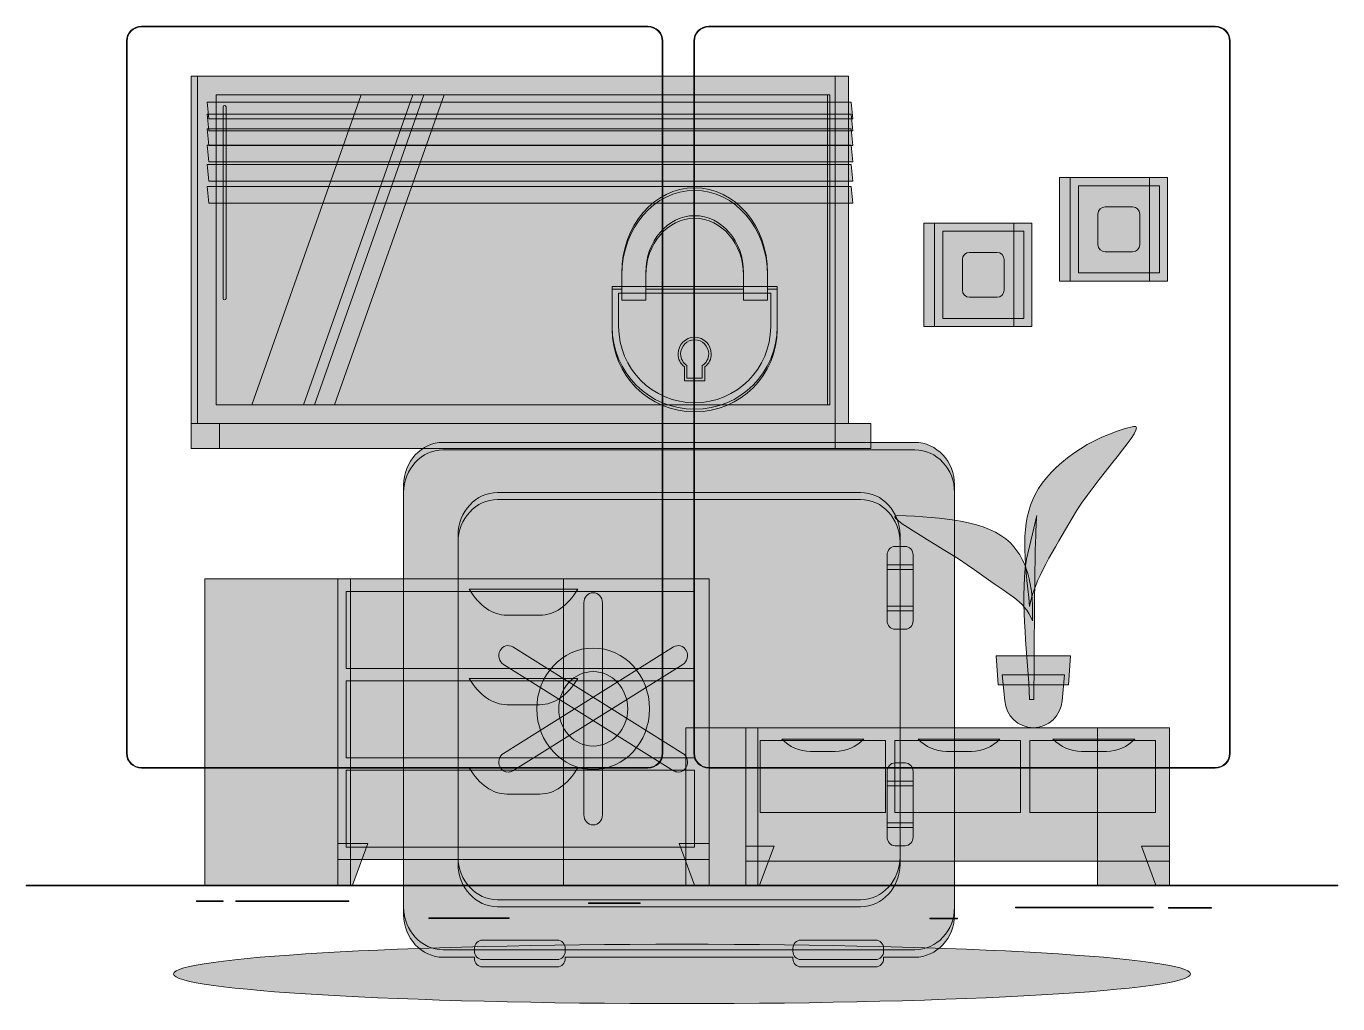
# Model space of a CAD drawing. Extents: x 150 to 650, y -578 to -205.
import ezdxf

# ---------------------------------------------------------------- set-up
doc = ezdxf.new("R2010")
doc.units = 0
doc.header["$MEASUREMENT"] = 0
for name, color, linetype, lineweight in [('Background complete', 7, 'Continuous', 0), ('Shadow', 7, 'Continuous', 0), ('Vault', 7, 'Continuous', 0)]:
    doc.layers.add(name, color=color, linetype=linetype, lineweight=lineweight)

# ---------------------------------------------------------------- blocks, each defined once
blk = doc.blocks.new('Block_2')
at = {"layer": 'Background complete', "true_color": 0xf0f0f0, "transparency": 33554687}
h = blk.add_hatch(color=7, dxfattribs=at)
h.dxf.hatch_style = 2
edge = h.paths.add_edge_path()
edge.add_spline(control_points=[(193.91, -205.2), (190.91, -205.2), (188.46, -207.65), (188.46, -210.66), (188.46, -210.66), (188.46, -482.09), (188.46, -482.09), (188.46, -485.1), (190.91, -487.55), (193.91, -487.55), (193.91, -487.55), (387.01, -487.55), (387.01, -487.55), (390.02, -487.55), (392.47, -485.1), (392.47, -482.09), (392.47, -482.09), (392.47, -210.66), (392.47, -210.66), (392.47, -207.65), (390.02, -205.2), (387.01, -205.2), (387.01, -205.2), (193.91, -205.2), (193.91, -205.2)], knot_values=[0, 0, 0, 0, 1, 1, 1, 2, 2, 2, 3, 3, 3, 4, 4, 4, 5, 5, 5, 6, 6, 6, 7, 7, 7, 8, 8, 8, 8], degree=3, periodic=0)
edge = h.paths.add_edge_path()
edge.add_spline(control_points=[(387.01, -487.8), (387.01, -487.8), (193.91, -487.8), (193.91, -487.8), (190.77, -487.8), (188.21, -485.24), (188.21, -482.09), (188.21, -482.09), (188.21, -210.66), (188.21, -210.66), (188.21, -207.51), (190.77, -204.95), (193.91, -204.95), (193.91, -204.95), (387.01, -204.95), (387.01, -204.95), (390.16, -204.95), (392.72, -207.51), (392.72, -210.66), (392.72, -210.66), (392.72, -482.09), (392.72, -482.09), (392.72, -485.24), (390.16, -487.8), (387.01, -487.8)], knot_values=[0, 0, 0, 0, 1, 1, 1, 2, 2, 2, 3, 3, 3, 4, 4, 4, 5, 5, 5, 6, 6, 6, 7, 7, 7, 8, 8, 8, 8], degree=3, periodic=0)
h = blk.add_hatch(color=7, dxfattribs=at)
h.dxf.hatch_style = 2
edge = h.paths.add_edge_path()
edge.add_spline(control_points=[(410.21, -205.2), (407.2, -205.2), (404.75, -207.65), (404.75, -210.66), (404.75, -210.66), (404.75, -482.09), (404.75, -482.09), (404.75, -485.1), (407.2, -487.55), (410.21, -487.55), (410.21, -487.55), (603.31, -487.55), (603.31, -487.55), (606.32, -487.55), (608.77, -485.1), (608.77, -482.09), (608.77, -482.09), (608.77, -210.66), (608.77, -210.66), (608.77, -207.65), (606.32, -205.2), (603.31, -205.2), (603.31, -205.2), (410.21, -205.2), (410.21, -205.2)], knot_values=[0, 0, 0, 0, 1, 1, 1, 2, 2, 2, 3, 3, 3, 4, 4, 4, 5, 5, 5, 6, 6, 6, 7, 7, 7, 8, 8, 8, 8], degree=3, periodic=0)
edge = h.paths.add_edge_path()
edge.add_spline(control_points=[(603.31, -487.8), (603.31, -487.8), (410.21, -487.8), (410.21, -487.8), (407.07, -487.8), (404.5, -485.24), (404.5, -482.09), (404.5, -482.09), (404.5, -210.66), (404.5, -210.66), (404.5, -207.51), (407.07, -204.95), (410.21, -204.95), (410.21, -204.95), (603.31, -204.95), (603.31, -204.95), (606.46, -204.95), (609.02, -207.51), (609.02, -210.66), (609.02, -210.66), (609.02, -482.09), (609.02, -482.09), (609.02, -485.24), (606.46, -487.8), (603.31, -487.8)], knot_values=[0, 0, 0, 0, 1, 1, 1, 2, 2, 2, 3, 3, 3, 4, 4, 4, 5, 5, 5, 6, 6, 6, 7, 7, 7, 8, 8, 8, 8], degree=3, periodic=0)
h = blk.add_hatch(color=7, dxfattribs=at)
h.dxf.hatch_style = 2
h.paths.add_polyline_path([(650, -532.65), (150, -532.65), (150, -532.4), (650, -532.4)])
h = blk.add_hatch(color=7, dxfattribs=at)
h.dxf.hatch_style = 2
h.paths.add_polyline_path([(214.93, -538.44), (225.06, -538.44), (225.06, -538.69), (214.93, -538.69)])
h = blk.add_hatch(color=7, dxfattribs=at)
h.dxf.hatch_style = 2
h.paths.add_polyline_path([(272.95, -538.69), (229.89, -538.69), (229.89, -538.44), (272.95, -538.44)])
h = blk.add_hatch(color=7, dxfattribs=at)
h.dxf.hatch_style = 2
h.paths.add_polyline_path([(384, -539.42), (364.32, -539.42), (364.32, -539.17), (384, -539.17)])
h = blk.add_hatch(color=7, dxfattribs=at)
h.dxf.hatch_style = 2
h.paths.add_polyline_path([(303.45, -544.88), (334.11, -544.88), (334.11, -545.12), (303.45, -545.12)])
h = blk.add_hatch(color=7, dxfattribs=at)
h.dxf.hatch_style = 2
h.paths.add_polyline_path([(494.52, -545), (505, -545), (505, -545.25), (494.52, -545.25)])
h = blk.add_hatch(color=7, dxfattribs=at)
h.dxf.hatch_style = 2
h.paths.add_polyline_path([(527.18, -540.76), (579.62, -540.76), (579.62, -541.01), (527.18, -541.01)])
h = blk.add_hatch(color=7, dxfattribs=at)
h.dxf.hatch_style = 2
h.paths.add_polyline_path([(585.45, -540.88), (601.92, -540.88), (601.92, -541.13), (585.45, -541.13)])
at = {"layer": 'Background complete'}
for points in [[(650, -532.65), (150, -532.65), (150, -532.4), (650, -532.4)], [(214.93, -538.44), (225.06, -538.44), (225.06, -538.69), (214.93, -538.69)], [(272.95, -538.69), (229.89, -538.69), (229.89, -538.44), (272.95, -538.44)], [(384, -539.42), (364.32, -539.42), (364.32, -539.17), (384, -539.17)], [(303.45, -544.88), (334.11, -544.88), (334.11, -545.12), (303.45, -545.12)], [(494.52, -545), (505, -545), (505, -545.25), (494.52, -545.25)], [(527.18, -540.76), (579.62, -540.76), (579.62, -541.01), (527.18, -541.01)], [(585.45, -540.88), (601.92, -540.88), (601.92, -541.13), (585.45, -541.13)]]:
    blk.add_lwpolyline(points, close=True, dxfattribs=at)
for points in [[(387.01, -487.8), (387.01, -487.8), (193.91, -487.8), (193.91, -487.8), (190.77, -487.8), (188.21, -485.24), (188.21, -482.09), (188.21, -482.09), (188.21, -210.66), (188.21, -210.66), (188.21, -207.51), (190.77, -204.95), (193.91, -204.95), (193.91, -204.95), (387.01, -204.95), (387.01, -204.95), (390.16, -204.95), (392.72, -207.51), (392.72, -210.66), (392.72, -210.66), (392.72, -482.09), (392.72, -482.09), (392.72, -485.24), (390.16, -487.8), (387.01, -487.8)], [(603.31, -487.8), (603.31, -487.8), (410.21, -487.8), (410.21, -487.8), (407.07, -487.8), (404.5, -485.24), (404.5, -482.09), (404.5, -482.09), (404.5, -210.66), (404.5, -210.66), (404.5, -207.51), (407.07, -204.95), (410.21, -204.95), (410.21, -204.95), (603.31, -204.95), (603.31, -204.95), (606.46, -204.95), (609.02, -207.51), (609.02, -210.66), (609.02, -210.66), (609.02, -482.09), (609.02, -482.09), (609.02, -485.24), (606.46, -487.8), (603.31, -487.8)], [(193.91, -205.2), (190.91, -205.2), (188.46, -207.65), (188.46, -210.66), (188.46, -210.66), (188.46, -482.09), (188.46, -482.09), (188.46, -485.1), (190.91, -487.55), (193.91, -487.55), (193.91, -487.55), (387.01, -487.55), (387.01, -487.55), (390.02, -487.55), (392.47, -485.1), (392.47, -482.09), (392.47, -482.09), (392.47, -210.66), (392.47, -210.66), (392.47, -207.65), (390.02, -205.2), (387.01, -205.2), (387.01, -205.2), (193.91, -205.2), (193.91, -205.2)], [(410.21, -205.2), (407.2, -205.2), (404.75, -207.65), (404.75, -210.66), (404.75, -210.66), (404.75, -482.09), (404.75, -482.09), (404.75, -485.1), (407.2, -487.55), (410.21, -487.55), (410.21, -487.55), (603.31, -487.55), (603.31, -487.55), (606.32, -487.55), (608.77, -485.1), (608.77, -482.09), (608.77, -482.09), (608.77, -210.66), (608.77, -210.66), (608.77, -207.65), (606.32, -205.2), (603.31, -205.2), (603.31, -205.2), (410.21, -205.2), (410.21, -205.2)]]:
    blk.add_open_spline(points, degree=3, knots=[0, 0, 0, 0, 1, 1, 1, 2, 2, 2, 3, 3, 3, 4, 4, 4, 5, 5, 5, 6, 6, 6, 7, 7, 7, 8, 8, 8, 8], dxfattribs=at)
blk = doc.blocks.new('Block_1')
at = {"layer": 'Background complete'}
blk.add_blockref('Block_2', (0, 0), dxfattribs=at)
blk = doc.blocks.new('Block_0')
at = {"layer": 'Background complete'}
blk.add_blockref('Block_1', (0, 0), dxfattribs=at)
blk = doc.blocks.new('Block_4')
at = {"layer": 'Background complete', "true_color": 0xe6e6e6, "transparency": 33554687}
h = blk.add_hatch(color=254, dxfattribs=at)
h.dxf.hatch_style = 2
h.paths.add_polyline_path([(477.62, -477.23), (477.62, -504.7), (429.75, -504.7), (429.75, -477.23)])
at = {"layer": 'Background complete', "true_color": 0xf0f0f0, "transparency": 33554687}
h = blk.add_hatch(color=7, dxfattribs=at)
h.dxf.hatch_style = 2
edge = h.paths.add_edge_path()
edge.add_spline(control_points=[(458.42, -481.39), (458.42, -481.39), (448.95, -481.39), (448.95, -481.39), (444.84, -481.39), (440.9, -479.7), (438.07, -476.71), (438.07, -476.71), (438.07, -476.71), (438.07, -476.71), (438.07, -476.71), (469.3, -476.71), (469.3, -476.71), (469.3, -476.71), (469.3, -476.71), (469.3, -476.71), (466.47, -479.7), (462.53, -481.39), (458.42, -481.39)], knot_values=[0, 0, 0, 0, 1, 1, 1, 2, 2, 2, 3, 3, 3, 4, 4, 4, 5, 5, 5, 6, 6, 6, 6], degree=3, periodic=0)
at = {"layer": 'Background complete'}
blk.add_lwpolyline([(477.62, -477.23), (477.62, -504.7), (429.75, -504.7), (429.75, -477.23)], close=True, dxfattribs=at)
blk.add_open_spline([(458.42, -481.39), (458.42, -481.39), (448.95, -481.39), (448.95, -481.39), (444.84, -481.39), (440.9, -479.7), (438.07, -476.71), (438.07, -476.71), (438.07, -476.71), (438.07, -476.71), (438.07, -476.71), (469.3, -476.71), (469.3, -476.71), (469.3, -476.71), (469.3, -476.71), (469.3, -476.71), (466.47, -479.7), (462.53, -481.39), (458.42, -481.39)], degree=3, knots=[0, 0, 0, 0, 1, 1, 1, 2, 2, 2, 3, 3, 3, 4, 4, 4, 5, 5, 5, 6, 6, 6, 6], dxfattribs=at)
blk = doc.blocks.new('Block_5')
at = {"layer": 'Background complete', "true_color": 0xe6e6e6, "transparency": 33554687}
h = blk.add_hatch(color=254, dxfattribs=at)
h.dxf.hatch_style = 2
h.paths.add_polyline_path([(529.06, -477.23), (529.06, -504.7), (481.19, -504.7), (481.19, -477.23)])
at = {"layer": 'Background complete', "true_color": 0xf0f0f0, "transparency": 33554687}
h = blk.add_hatch(color=7, dxfattribs=at)
h.dxf.hatch_style = 2
edge = h.paths.add_edge_path()
edge.add_spline(control_points=[(510.34, -481.39), (510.34, -481.39), (500.87, -481.39), (500.87, -481.39), (496.76, -481.39), (492.82, -479.7), (490, -476.71), (490, -476.71), (490, -476.71), (490, -476.71), (490, -476.71), (521.22, -476.71), (521.22, -476.71), (521.22, -476.71), (521.22, -476.71), (521.22, -476.71), (518.39, -479.7), (514.46, -481.39), (510.34, -481.39)], knot_values=[0, 0, 0, 0, 1, 1, 1, 2, 2, 2, 3, 3, 3, 4, 4, 4, 5, 5, 5, 6, 6, 6, 6], degree=3, periodic=0)
at = {"layer": 'Background complete'}
blk.add_lwpolyline([(529.06, -477.23), (529.06, -504.7), (481.19, -504.7), (481.19, -477.23)], close=True, dxfattribs=at)
blk.add_open_spline([(510.34, -481.39), (510.34, -481.39), (500.87, -481.39), (500.87, -481.39), (496.76, -481.39), (492.82, -479.7), (490, -476.71), (490, -476.71), (490, -476.71), (490, -476.71), (490, -476.71), (521.22, -476.71), (521.22, -476.71), (521.22, -476.71), (521.22, -476.71), (521.22, -476.71), (518.39, -479.7), (514.46, -481.39), (510.34, -481.39)], degree=3, knots=[0, 0, 0, 0, 1, 1, 1, 2, 2, 2, 3, 3, 3, 4, 4, 4, 5, 5, 5, 6, 6, 6, 6], dxfattribs=at)
blk = doc.blocks.new('Block_6')
at = {"layer": 'Background complete', "true_color": 0xe6e6e6, "transparency": 33554687}
h = blk.add_hatch(color=254, dxfattribs=at)
h.dxf.hatch_style = 2
h.paths.add_polyline_path([(580.49, -477.23), (580.49, -504.7), (532.63, -504.7), (532.63, -477.23)])
at = {"layer": 'Background complete', "true_color": 0xf0f0f0, "transparency": 33554687}
h = blk.add_hatch(color=7, dxfattribs=at)
h.dxf.hatch_style = 2
edge = h.paths.add_edge_path()
edge.add_spline(control_points=[(561.78, -481.39), (561.78, -481.39), (552.31, -481.39), (552.31, -481.39), (548.2, -481.39), (544.26, -479.7), (541.43, -476.71), (541.43, -476.71), (541.43, -476.71), (541.43, -476.71), (541.43, -476.71), (572.65, -476.71), (572.65, -476.71), (572.65, -476.71), (572.65, -476.71), (572.65, -476.71), (569.83, -479.7), (565.89, -481.39), (561.78, -481.39)], knot_values=[0, 0, 0, 0, 1, 1, 1, 2, 2, 2, 3, 3, 3, 4, 4, 4, 5, 5, 5, 6, 6, 6, 6], degree=3, periodic=0)
at = {"layer": 'Background complete'}
blk.add_lwpolyline([(580.49, -477.23), (580.49, -504.7), (532.63, -504.7), (532.63, -477.23)], close=True, dxfattribs=at)
blk.add_open_spline([(561.78, -481.39), (561.78, -481.39), (552.31, -481.39), (552.31, -481.39), (548.2, -481.39), (544.26, -479.7), (541.43, -476.71), (541.43, -476.71), (541.43, -476.71), (541.43, -476.71), (541.43, -476.71), (572.65, -476.71), (572.65, -476.71), (572.65, -476.71), (572.65, -476.71), (572.65, -476.71), (569.83, -479.7), (565.89, -481.39), (561.78, -481.39)], degree=3, knots=[0, 0, 0, 0, 1, 1, 1, 2, 2, 2, 3, 3, 3, 4, 4, 4, 5, 5, 5, 6, 6, 6, 6], dxfattribs=at)
blk = doc.blocks.new('Block_3')
at = {"layer": 'Background complete', "true_color": 0xebebeb, "transparency": 33554687}
h = blk.add_hatch(color=7, dxfattribs=at)
h.dxf.hatch_style = 2
h.paths.add_polyline_path([(428.94, -532.4), (401.44, -532.4), (401.44, -472.37), (428.94, -472.37)])
at = {"layer": 'Background complete', "true_color": 0xf5f5f5, "transparency": 33554687}
h = blk.add_hatch(color=7, dxfattribs=at)
h.dxf.hatch_style = 2
h.paths.add_polyline_path([(585.86, -523.28), (424.38, -523.28), (424.38, -472.37), (585.86, -472.37)])
at = {"layer": 'Background complete', "true_color": 0xe6e6e6, "transparency": 33554687}
h = blk.add_hatch(color=254, dxfattribs=at)
h.dxf.hatch_style = 2
h.paths.add_polyline_path([(585.86, -532.4), (558.36, -532.4), (558.36, -472.37), (585.86, -472.37)])
at = {"layer": 'Background complete', "true_color": 0xf5f5f5, "transparency": 33554687}
h = blk.add_hatch(color=7, dxfattribs=at)
h.dxf.hatch_style = 2
h.paths.add_polyline_path([(429.6, -532.4), (424.38, -532.4), (424.38, -517.54), (435.08, -517.54)])
h = blk.add_hatch(color=7, dxfattribs=at)
h.dxf.hatch_style = 2
h.paths.add_polyline_path([(580.64, -532.4), (585.86, -532.4), (585.86, -517.54), (575.16, -517.54)])
at = {"layer": 'Background complete'}
for points in [[(428.94, -532.4), (401.44, -532.4), (401.44, -472.37), (428.94, -472.37)], [(585.86, -523.28), (424.38, -523.28), (424.38, -472.37), (585.86, -472.37)], [(585.86, -532.4), (558.36, -532.4), (558.36, -472.37), (585.86, -472.37)], [(429.6, -532.4), (424.38, -532.4), (424.38, -517.54), (435.08, -517.54)], [(580.64, -532.4), (585.86, -532.4), (585.86, -517.54), (575.16, -517.54)]]:
    blk.add_lwpolyline(points, close=True, dxfattribs=at)
for name in ['Block_4', 'Block_5', 'Block_6']:
    blk.add_blockref(name, (0, 0), dxfattribs=at)
blk = doc.blocks.new('Block_7')
at = {"layer": 'Background complete', "true_color": 0xe6e6e6, "transparency": 33554687}
h = blk.add_hatch(color=254, dxfattribs=at)
h.dxf.hatch_style = 2
h.paths.add_polyline_path([(458.4, -356.45), (212.87, -356.45), (212.87, -223.99), (458.4, -223.99)])
at = {"layer": 'Background complete', "true_color": 0xebebeb, "transparency": 33554687}
h = blk.add_hatch(color=7, dxfattribs=at)
h.dxf.hatch_style = 2
h.paths.add_polyline_path([(463.48, -356.45), (215.24, -356.45), (215.24, -223.99), (463.48, -223.99)])
h = blk.add_hatch(color=7, dxfattribs=at)
h.dxf.hatch_style = 2
h.paths.add_polyline_path([(465.16, -240.2), (219.63, -240.2), (218.97, -233.87), (464.51, -233.87)])
at = {"layer": 'Background complete', "true_color": 0xfafafa, "transparency": 33554687}
h = blk.add_hatch(color=7, dxfattribs=at)
h.dxf.hatch_style = 2
h.paths.add_polyline_path([(222.35, -349.34), (222.35, -231.1), (456.37, -231.1), (456.37, -349.34)])
at = {"layer": 'Background complete', "true_color": 0xe6e6e6, "transparency": 33554687}
h = blk.add_hatch(color=254, dxfattribs=at)
h.dxf.hatch_style = 2
h.paths.add_polyline_path([(455.47, -349.34), (455.47, -231.1), (456.37, -231.1), (456.37, -349.34)])
at = {"layer": 'Background complete', "true_color": 0xebebeb, "transparency": 33554687}
h = blk.add_hatch(color=7, dxfattribs=at)
h.dxf.hatch_style = 2
h.paths.add_polyline_path([(465.16, -244.83), (219.63, -244.83), (218.97, -238.5), (464.51, -238.5)])
at = {"layer": 'Background complete', "true_color": 0xe6e6e6, "transparency": 33554687}
h = blk.add_hatch(color=254, dxfattribs=at)
h.dxf.hatch_style = 2
edge = h.paths.add_edge_path()
edge.add_spline(control_points=[(225.64, -309.26), (225.34, -309.26), (225.1, -309.02), (225.1, -308.72), (225.1, -308.72), (225.1, -235.73), (225.1, -235.73), (225.1, -235.43), (225.34, -235.18), (225.64, -235.18), (225.94, -235.18), (226.19, -235.43), (226.19, -235.73), (226.19, -235.73), (226.19, -308.72), (226.19, -308.72), (226.19, -309.02), (225.94, -309.26), (225.64, -309.26)], knot_values=[0, 0, 0, 0, 1, 1, 1, 2, 2, 2, 3, 3, 3, 4, 4, 4, 5, 5, 5, 6, 6, 6, 6], degree=3, periodic=0)
at = {"layer": 'Background complete', "true_color": 0xebebeb, "transparency": 33554687}
h = blk.add_hatch(color=7, dxfattribs=at)
h.dxf.hatch_style = 2
h.paths.add_polyline_path([(465.16, -250.4), (219.63, -250.4), (218.97, -244.06), (464.51, -244.06)])
h = blk.add_hatch(color=7, dxfattribs=at)
h.dxf.hatch_style = 2
h.paths.add_polyline_path([(465.16, -256.59), (219.63, -256.59), (218.97, -250.25), (464.51, -250.25)])
at = {"layer": 'Background complete', "true_color": 0xe6e6e6, "transparency": 33554687}
h = blk.add_hatch(color=254, dxfattribs=at)
h.dxf.hatch_style = 2
h.paths.add_polyline_path([(465.16, -264), (219.63, -264), (218.97, -257.67), (464.51, -257.67)])
h = blk.add_hatch(color=254, dxfattribs=at)
h.dxf.hatch_style = 2
h.paths.add_polyline_path([(465.16, -272.35), (219.63, -272.35), (218.97, -266.02), (464.51, -266.02)])
h = blk.add_hatch(color=254, dxfattribs=at)
h.dxf.hatch_style = 2
h.paths.add_polyline_path([(458.4, -356.45), (212.87, -356.45), (212.87, -365.89), (458.4, -365.89)])
h = blk.add_hatch(color=254, dxfattribs=at)
h.dxf.hatch_style = 2
h.paths.add_polyline_path([(471.94, -356.45), (223.7, -356.45), (223.7, -365.89), (471.94, -365.89)])
at = {"layer": 'Background complete'}
for points in [[(458.4, -356.45), (212.87, -356.45), (212.87, -223.99), (458.4, -223.99)], [(463.48, -356.45), (215.24, -356.45), (215.24, -223.99), (463.48, -223.99)], [(465.16, -240.2), (219.63, -240.2), (218.97, -233.87), (464.51, -233.87)], [(222.35, -349.34), (222.35, -231.1), (456.37, -231.1), (456.37, -349.34)], [(235.95, -349.34), (277.69, -231.1), (297.39, -231.1), (255.65, -349.34)], [(259.89, -349.34), (301.62, -231.1), (309.3, -231.1), (267.57, -349.34)], [(455.47, -349.34), (455.47, -231.1), (456.37, -231.1), (456.37, -349.34)], [(465.16, -244.83), (219.63, -244.83), (218.97, -238.5), (464.51, -238.5)], [(465.16, -250.4), (219.63, -250.4), (218.97, -244.06), (464.51, -244.06)], [(465.16, -256.59), (219.63, -256.59), (218.97, -250.25), (464.51, -250.25)], [(465.16, -264), (219.63, -264), (218.97, -257.67), (464.51, -257.67)], [(465.16, -272.35), (219.63, -272.35), (218.97, -266.02), (464.51, -266.02)], [(458.4, -356.45), (212.87, -356.45), (212.87, -365.89), (458.4, -365.89)], [(471.94, -356.45), (223.7, -356.45), (223.7, -365.89), (471.94, -365.89)]]:
    blk.add_lwpolyline(points, close=True, dxfattribs=at)
blk.add_open_spline([(225.64, -309.26), (225.34, -309.26), (225.1, -309.02), (225.1, -308.72), (225.1, -308.72), (225.1, -235.73), (225.1, -235.73), (225.1, -235.43), (225.34, -235.18), (225.64, -235.18), (225.94, -235.18), (226.19, -235.43), (226.19, -235.73), (226.19, -235.73), (226.19, -308.72), (226.19, -308.72), (226.19, -309.02), (225.94, -309.26), (225.64, -309.26)], degree=3, knots=[0, 0, 0, 0, 1, 1, 1, 2, 2, 2, 3, 3, 3, 4, 4, 4, 5, 5, 5, 6, 6, 6, 6], dxfattribs=at)
blk = doc.blocks.new('Block_8')
at = {"layer": 'Background complete', "true_color": 0xebebeb, "transparency": 33554687}
h = blk.add_hatch(color=7, dxfattribs=at)
h.dxf.hatch_style = 2
h.paths.add_polyline_path([(526.49, -319.46), (492.24, -319.46), (492.24, -280), (526.49, -280)])
at = {"layer": 'Background complete', "true_color": 0xf5f5f5, "transparency": 33554687}
h = blk.add_hatch(color=7, dxfattribs=at)
h.dxf.hatch_style = 2
h.paths.add_polyline_path([(533.42, -319.46), (496.3, -319.46), (496.3, -280), (533.42, -280)])
at = {"layer": 'Background complete', "true_color": 0xfafafa, "transparency": 33554687}
h = blk.add_hatch(color=7, dxfattribs=at)
h.dxf.hatch_style = 2
edge = h.paths.add_edge_path()
edge.add_spline(control_points=[(506.9, -305.57), (506.9, -305.57), (506.9, -293.89), (506.9, -293.89), (506.9, -292.39), (508.12, -291.17), (509.62, -291.17), (509.62, -291.17), (520.09, -291.17), (520.09, -291.17), (521.6, -291.17), (522.82, -292.39), (522.82, -293.89), (522.82, -293.89), (522.82, -305.57), (522.82, -305.57), (522.82, -307.07), (521.6, -308.29), (520.09, -308.29), (520.09, -308.29), (509.62, -308.29), (509.62, -308.29), (508.12, -308.29), (506.9, -307.07), (506.9, -305.57)], knot_values=[0, 0, 0, 0, 1, 1, 1, 2, 2, 2, 3, 3, 3, 4, 4, 4, 5, 5, 5, 6, 6, 6, 7, 7, 7, 8, 8, 8, 8], degree=3, periodic=0)
at = {"layer": 'Background complete'}
for points in [[(526.49, -319.46), (492.24, -319.46), (492.24, -280), (526.49, -280)], [(533.42, -319.46), (496.3, -319.46), (496.3, -280), (533.42, -280)], [(499.41, -316.35), (499.41, -283.11), (530.31, -283.11), (530.31, -316.35)]]:
    blk.add_lwpolyline(points, close=True, dxfattribs=at)
blk.add_open_spline([(506.9, -305.57), (506.9, -305.57), (506.9, -293.89), (506.9, -293.89), (506.9, -292.39), (508.12, -291.17), (509.62, -291.17), (509.62, -291.17), (520.09, -291.17), (520.09, -291.17), (521.6, -291.17), (522.82, -292.39), (522.82, -293.89), (522.82, -293.89), (522.82, -305.57), (522.82, -305.57), (522.82, -307.07), (521.6, -308.29), (520.09, -308.29), (520.09, -308.29), (509.62, -308.29), (509.62, -308.29), (508.12, -308.29), (506.9, -307.07), (506.9, -305.57)], degree=3, knots=[0, 0, 0, 0, 1, 1, 1, 2, 2, 2, 3, 3, 3, 4, 4, 4, 5, 5, 5, 6, 6, 6, 7, 7, 7, 8, 8, 8, 8], dxfattribs=at)
blk = doc.blocks.new('Block_9')
at = {"layer": 'Background complete', "true_color": 0xebebeb, "transparency": 33554687}
h = blk.add_hatch(color=7, dxfattribs=at)
h.dxf.hatch_style = 2
h.paths.add_polyline_path([(578.18, -302.1), (543.93, -302.1), (543.93, -262.65), (578.18, -262.65)])
at = {"layer": 'Background complete', "true_color": 0xf5f5f5, "transparency": 33554687}
h = blk.add_hatch(color=7, dxfattribs=at)
h.dxf.hatch_style = 2
h.paths.add_polyline_path([(585.11, -302.1), (547.99, -302.1), (547.99, -262.65), (585.11, -262.65)])
at = {"layer": 'Background complete', "true_color": 0xfafafa, "transparency": 33554687}
h = blk.add_hatch(color=7, dxfattribs=at)
h.dxf.hatch_style = 2
edge = h.paths.add_edge_path()
edge.add_spline(control_points=[(558.59, -288.21), (558.59, -288.21), (558.59, -276.54), (558.59, -276.54), (558.59, -275.03), (559.81, -273.81), (561.32, -273.81), (561.32, -273.81), (571.78, -273.81), (571.78, -273.81), (573.29, -273.81), (574.51, -275.03), (574.51, -276.54), (574.51, -276.54), (574.51, -288.21), (574.51, -288.21), (574.51, -289.72), (573.29, -290.94), (571.78, -290.94), (571.78, -290.94), (561.32, -290.94), (561.32, -290.94), (559.81, -290.94), (558.59, -289.72), (558.59, -288.21)], knot_values=[0, 0, 0, 0, 1, 1, 1, 2, 2, 2, 3, 3, 3, 4, 4, 4, 5, 5, 5, 6, 6, 6, 7, 7, 7, 8, 8, 8, 8], degree=3, periodic=0)
at = {"layer": 'Background complete'}
for points in [[(578.18, -302.1), (543.93, -302.1), (543.93, -262.65), (578.18, -262.65)], [(585.11, -302.1), (547.99, -302.1), (547.99, -262.65), (585.11, -262.65)], [(551.1, -298.99), (551.1, -265.76), (582, -265.76), (582, -298.99)]]:
    blk.add_lwpolyline(points, close=True, dxfattribs=at)
blk.add_open_spline([(558.59, -288.21), (558.59, -288.21), (558.59, -276.54), (558.59, -276.54), (558.59, -275.03), (559.81, -273.81), (561.32, -273.81), (561.32, -273.81), (571.78, -273.81), (571.78, -273.81), (573.29, -273.81), (574.51, -275.03), (574.51, -276.54), (574.51, -276.54), (574.51, -288.21), (574.51, -288.21), (574.51, -289.72), (573.29, -290.94), (571.78, -290.94), (571.78, -290.94), (561.32, -290.94), (561.32, -290.94), (559.81, -290.94), (558.59, -289.72), (558.59, -288.21)], degree=3, knots=[0, 0, 0, 0, 1, 1, 1, 2, 2, 2, 3, 3, 3, 4, 4, 4, 5, 5, 5, 6, 6, 6, 7, 7, 7, 8, 8, 8, 8], dxfattribs=at)
blk = doc.blocks.new('Block_11')
at = {"layer": 'Background complete', "true_color": 0xe6e6e6, "transparency": 33554687}
h = blk.add_hatch(color=254, dxfattribs=at)
h.dxf.hatch_style = 2
h.paths.add_polyline_path([(273.66, -532.4), (218.1, -532.4), (218.1, -415.67), (273.66, -415.67)])
at = {"layer": 'Background complete', "true_color": 0xf5f5f5, "transparency": 33554687}
h = blk.add_hatch(color=7, dxfattribs=at)
h.dxf.hatch_style = 2
h.paths.add_polyline_path([(410.33, -522.64), (268.78, -522.64), (268.78, -415.67), (410.33, -415.67)])
h = blk.add_hatch(color=7, dxfattribs=at)
h.dxf.hatch_style = 2
edge = h.paths.add_edge_path()
edge.add_spline(control_points=[(345.83, -429.53), (345.83, -429.53), (333.28, -429.53), (333.28, -429.53), (327.83, -429.53), (322.62, -425.91), (318.87, -419.52), (318.87, -419.52), (318.87, -419.52), (318.87, -419.52), (318.87, -419.52), (360.25, -419.52), (360.25, -419.52), (360.25, -419.52), (360.25, -419.52), (360.25, -419.52), (356.5, -425.91), (351.29, -429.53), (345.83, -429.53)], knot_values=[0, 0, 0, 0, 1, 1, 1, 2, 2, 2, 3, 3, 3, 4, 4, 4, 5, 5, 5, 6, 6, 6, 6], degree=3, periodic=0)
at = {"layer": 'Background complete', "true_color": 0xe6e6e6, "transparency": 33554687}
h = blk.add_hatch(color=254, dxfattribs=at)
h.dxf.hatch_style = 2
h.paths.add_polyline_path([(410.33, -532.4), (354.77, -532.4), (354.77, -415.67), (410.33, -415.67)])
h = blk.add_hatch(color=254, dxfattribs=at)
h.dxf.hatch_style = 2
h.paths.add_polyline_path([(404.82, -449.75), (271.94, -449.75), (271.94, -420.41), (404.82, -420.41)])
h = blk.add_hatch(color=254, dxfattribs=at)
h.dxf.hatch_style = 2
h.paths.add_polyline_path([(404.82, -483.82), (271.94, -483.82), (271.94, -454.49), (404.82, -454.49)])
at = {"layer": 'Background complete', "true_color": 0xf5f5f5, "transparency": 33554687}
h = blk.add_hatch(color=7, dxfattribs=at)
h.dxf.hatch_style = 2
edge = h.paths.add_edge_path()
edge.add_spline(control_points=[(345.83, -463.6), (345.83, -463.6), (333.28, -463.6), (333.28, -463.6), (327.83, -463.6), (322.62, -459.98), (318.87, -453.59), (318.87, -453.59), (318.87, -453.59), (318.87, -453.59), (318.87, -453.59), (360.25, -453.59), (360.25, -453.59), (360.25, -453.59), (360.25, -453.59), (360.25, -453.59), (356.5, -459.98), (351.29, -463.6), (345.83, -463.6)], knot_values=[0, 0, 0, 0, 1, 1, 1, 2, 2, 2, 3, 3, 3, 4, 4, 4, 5, 5, 5, 6, 6, 6, 6], degree=3, periodic=0)
at = {"layer": 'Background complete', "true_color": 0xe6e6e6, "transparency": 33554687}
h = blk.add_hatch(color=254, dxfattribs=at)
h.dxf.hatch_style = 2
h.paths.add_polyline_path([(404.82, -517.9), (271.94, -517.9), (271.94, -488.57), (404.82, -488.57)])
at = {"layer": 'Background complete', "true_color": 0xf5f5f5, "transparency": 33554687}
h = blk.add_hatch(color=7, dxfattribs=at)
h.dxf.hatch_style = 2
edge = h.paths.add_edge_path()
edge.add_spline(control_points=[(345.83, -497.68), (345.83, -497.68), (333.28, -497.68), (333.28, -497.68), (327.83, -497.68), (322.62, -494.06), (318.87, -487.67), (318.87, -487.67), (318.87, -487.67), (318.87, -487.67), (318.87, -487.67), (360.25, -487.67), (360.25, -487.67), (360.25, -487.67), (360.25, -487.67), (360.25, -487.67), (356.5, -494.06), (351.29, -497.68), (345.83, -497.68)], knot_values=[0, 0, 0, 0, 1, 1, 1, 2, 2, 2, 3, 3, 3, 4, 4, 4, 5, 5, 5, 6, 6, 6, 6], degree=3, periodic=0)
at = {"layer": 'Background complete', "true_color": 0xe6e6e6, "transparency": 33554687}
h = blk.add_hatch(color=254, dxfattribs=at)
h.dxf.hatch_style = 2
h.paths.add_polyline_path([(274.37, -532.4), (268.78, -532.4), (268.78, -516.5), (280.23, -516.5)])
h = blk.add_hatch(color=254, dxfattribs=at)
h.dxf.hatch_style = 2
h.paths.add_polyline_path([(404.74, -532.4), (410.33, -532.4), (410.33, -516.5), (398.89, -516.5)])
at = {"layer": 'Background complete'}
for points in [[(273.66, -532.4), (218.1, -532.4), (218.1, -415.67), (273.66, -415.67)], [(410.33, -522.64), (268.78, -522.64), (268.78, -415.67), (410.33, -415.67)], [(410.33, -532.4), (354.77, -532.4), (354.77, -415.67), (410.33, -415.67)], [(404.82, -449.75), (271.94, -449.75), (271.94, -420.41), (404.82, -420.41)], [(404.82, -483.82), (271.94, -483.82), (271.94, -454.49), (404.82, -454.49)], [(404.82, -517.9), (271.94, -517.9), (271.94, -488.57), (404.82, -488.57)], [(274.37, -532.4), (268.78, -532.4), (268.78, -516.5), (280.23, -516.5)], [(404.74, -532.4), (410.33, -532.4), (410.33, -516.5), (398.89, -516.5)]]:
    blk.add_lwpolyline(points, close=True, dxfattribs=at)
for points in [[(345.83, -429.53), (345.83, -429.53), (333.28, -429.53), (333.28, -429.53), (327.83, -429.53), (322.62, -425.91), (318.87, -419.52), (318.87, -419.52), (318.87, -419.52), (318.87, -419.52), (318.87, -419.52), (360.25, -419.52), (360.25, -419.52), (360.25, -419.52), (360.25, -419.52), (360.25, -419.52), (356.5, -425.91), (351.29, -429.53), (345.83, -429.53)], [(345.83, -463.6), (345.83, -463.6), (333.28, -463.6), (333.28, -463.6), (327.83, -463.6), (322.62, -459.98), (318.87, -453.59), (318.87, -453.59), (318.87, -453.59), (318.87, -453.59), (318.87, -453.59), (360.25, -453.59), (360.25, -453.59), (360.25, -453.59), (360.25, -453.59), (360.25, -453.59), (356.5, -459.98), (351.29, -463.6), (345.83, -463.6)], [(345.83, -497.68), (345.83, -497.68), (333.28, -497.68), (333.28, -497.68), (327.83, -497.68), (322.62, -494.06), (318.87, -487.67), (318.87, -487.67), (318.87, -487.67), (318.87, -487.67), (318.87, -487.67), (360.25, -487.67), (360.25, -487.67), (360.25, -487.67), (360.25, -487.67), (360.25, -487.67), (356.5, -494.06), (351.29, -497.68), (345.83, -497.68)]]:
    blk.add_open_spline(points, degree=3, knots=[0, 0, 0, 0, 1, 1, 1, 2, 2, 2, 3, 3, 3, 4, 4, 4, 5, 5, 5, 6, 6, 6, 6], dxfattribs=at)
blk = doc.blocks.new('Block_10')
at = {"layer": 'Background complete'}
blk.add_blockref('Block_11', (0, 0), dxfattribs=at)
blk = doc.blocks.new('Block_13')
at = {"layer": 'Background complete', "true_color": 0xf5f5f5, "transparency": 33554687}
h = blk.add_hatch(color=7, dxfattribs=at)
h.dxf.hatch_style = 2
h.paths.add_polyline_path([(547.38, -456), (520.57, -456), (519.8, -445), (548.15, -445)])
at = {"layer": 'Background complete', "true_color": 0xf0f0f0, "transparency": 33554687}
h = blk.add_hatch(color=7, dxfattribs=at)
h.dxf.hatch_style = 2
edge = h.paths.add_edge_path()
edge.add_spline(control_points=[(533.97, -472.37), (533.97, -472.37), (533.97, -472.37), (533.97, -472.37), (528.19, -472.37), (523.4, -467.85), (523.07, -462.07), (523.07, -462.07), (522.11, -452.2), (522.11, -452.2), (522.11, -452.2), (545.84, -452.2), (545.84, -452.2), (545.84, -452.2), (544.88, -462.07), (544.88, -462.07), (544.54, -467.85), (539.76, -472.37), (533.97, -472.37)], knot_values=[0, 0, 0, 0, 1, 1, 1, 2, 2, 2, 3, 3, 3, 4, 4, 4, 5, 5, 5, 6, 6, 6, 6], degree=3, periodic=0)
at = {"layer": 'Background complete'}
blk.add_lwpolyline([(547.38, -456), (520.57, -456), (519.8, -445), (548.15, -445)], close=True, dxfattribs=at)
blk.add_open_spline([(533.97, -472.37), (533.97, -472.37), (533.97, -472.37), (533.97, -472.37), (528.19, -472.37), (523.4, -467.85), (523.07, -462.07), (523.07, -462.07), (522.11, -452.2), (522.11, -452.2), (522.11, -452.2), (545.84, -452.2), (545.84, -452.2), (545.84, -452.2), (544.88, -462.07), (544.88, -462.07), (544.54, -467.85), (539.76, -472.37), (533.97, -472.37)], degree=3, knots=[0, 0, 0, 0, 1, 1, 1, 2, 2, 2, 3, 3, 3, 4, 4, 4, 5, 5, 5, 6, 6, 6, 6], dxfattribs=at)
blk = doc.blocks.new('Block_12')
at = {"layer": 'Background complete', "true_color": 0xe6e6e6, "transparency": 33554687}
h = blk.add_hatch(color=254, dxfattribs=at)
h.dxf.hatch_style = 2
edge = h.paths.add_edge_path()
edge.add_spline(control_points=[(534.73, -383.25), (540.62, -372.06), (555.44, -361.52), (572.07, -357.53), (578.59, -355.96), (556.94, -378.19), (548.71, -392.52), (542.32, -403.66), (533.84, -416.74), (532.53, -426.14), (530.54, -407.52), (528.84, -394.44), (534.73, -383.25)], knot_values=[0, 0, 0, 0, 1, 1, 1, 2, 2, 2, 3, 3, 3, 4, 4, 4, 4], degree=3, periodic=0)
h = blk.add_hatch(color=254, dxfattribs=at)
h.dxf.hatch_style = 2
edge = h.paths.add_edge_path()
edge.add_spline(control_points=[(525.18, -401.93), (516.49, -393.34), (499.52, -392.19), (482.2, -391.47), (475.4, -391.19), (501.2, -404.26), (514.13, -414.05), (524.17, -421.65), (530.3, -423.44), (533.63, -431.64), (533.97, -420.99), (532.67, -409.33), (525.18, -401.93)], knot_values=[0, 0, 0, 0, 1, 1, 1, 2, 2, 2, 3, 3, 3, 4, 4, 4, 4], degree=3, periodic=0)
h = blk.add_hatch(color=254, dxfattribs=at)
h.dxf.hatch_style = 2
edge = h.paths.add_edge_path()
edge.add_spline(control_points=[(532.53, -461.6), (532.53, -461.6), (534.19, -461.6), (534.19, -461.6), (534.17, -458.19), (534.2, -449.52), (534.37, -429.66), (534.66, -393.66), (535.24, -391.47), (535.24, -391.47), (535.24, -391.47), (531.29, -408.09), (531.29, -408.09), (528.78, -426.49), (532.01, -444.98), (532.53, -461.6)], knot_values=[0, 0, 0, 0, 1, 1, 1, 2, 2, 2, 3, 3, 3, 4, 4, 4, 5, 5, 5, 5], degree=3, periodic=0)
at = {"layer": 'Background complete'}
for points, knots in [([(534.73, -383.25), (540.62, -372.06), (555.44, -361.52), (572.07, -357.53), (578.59, -355.96), (556.94, -378.19), (548.71, -392.52), (542.32, -403.66), (533.84, -416.74), (532.53, -426.14), (530.54, -407.52), (528.84, -394.44), (534.73, -383.25)], [0, 0, 0, 0, 1, 1, 1, 2, 2, 2, 3, 3, 3, 4, 4, 4, 4]), ([(525.18, -401.93), (516.49, -393.34), (499.52, -392.19), (482.2, -391.47), (475.4, -391.19), (501.2, -404.26), (514.13, -414.05), (524.17, -421.65), (530.3, -423.44), (533.63, -431.64), (533.97, -420.99), (532.67, -409.33), (525.18, -401.93)], [0, 0, 0, 0, 1, 1, 1, 2, 2, 2, 3, 3, 3, 4, 4, 4, 4]), ([(532.53, -461.6), (532.53, -461.6), (534.19, -461.6), (534.19, -461.6), (534.17, -458.19), (534.2, -449.52), (534.37, -429.66), (534.66, -393.66), (535.24, -391.47), (535.24, -391.47), (535.24, -391.47), (531.29, -408.09), (531.29, -408.09), (528.78, -426.49), (532.01, -444.98), (532.53, -461.6)], [0, 0, 0, 0, 1, 1, 1, 2, 2, 2, 3, 3, 3, 4, 4, 4, 5, 5, 5, 5])]:
    blk.add_open_spline(points, degree=3, knots=knots, dxfattribs=at)
blk.add_blockref('Block_13', (0, 0), dxfattribs=at)
blk = doc.blocks.new('Block_16')
at = {"layer": 'Vault', "true_color": 0x3d4a5d, "transparency": 33554687}
h = blk.add_hatch(color=139, dxfattribs=at)
h.dxf.hatch_style = 2
edge = h.paths.add_edge_path()
edge.add_spline(control_points=[(355.49, -557.52), (355.49, -559.31), (354.13, -560.78), (352.47, -560.78), (352.47, -560.78), (323.92, -560.78), (323.92, -560.78), (322.26, -560.78), (320.89, -559.31), (320.89, -557.52), (320.89, -557.52), (320.89, -556.59), (320.89, -556.59), (320.89, -554.8), (322.26, -553.33), (323.92, -553.33), (323.92, -553.33), (352.47, -553.33), (352.47, -553.33), (354.13, -553.33), (355.49, -554.8), (355.49, -556.59), (355.49, -556.59), (355.49, -557.52), (355.49, -557.52)], knot_values=[0, 0, 0, 0, 1, 1, 1, 2, 2, 2, 3, 3, 3, 4, 4, 4, 5, 5, 5, 6, 6, 6, 7, 7, 7, 8, 8, 8, 8], degree=3, periodic=0)
h = blk.add_hatch(color=139, dxfattribs=at)
h.dxf.hatch_style = 2
edge = h.paths.add_edge_path()
edge.add_spline(control_points=[(476.88, -557.52), (476.88, -559.31), (475.51, -560.78), (473.85, -560.78), (473.85, -560.78), (445.3, -560.78), (445.3, -560.78), (443.64, -560.78), (442.28, -559.31), (442.28, -557.52), (442.28, -557.52), (442.28, -556.59), (442.28, -556.59), (442.28, -554.8), (443.64, -553.33), (445.3, -553.33), (445.3, -553.33), (473.85, -553.33), (473.85, -553.33), (475.51, -553.33), (476.88, -554.8), (476.88, -556.59), (476.88, -556.59), (476.88, -557.52), (476.88, -557.52)], knot_values=[0, 0, 0, 0, 1, 1, 1, 2, 2, 2, 3, 3, 3, 4, 4, 4, 5, 5, 5, 6, 6, 6, 7, 7, 7, 8, 8, 8, 8], degree=3, periodic=0)
at = {"layer": 'Vault'}
for points in [[(355.49, -557.52), (355.49, -559.31), (354.13, -560.78), (352.47, -560.78), (352.47, -560.78), (323.92, -560.78), (323.92, -560.78), (322.26, -560.78), (320.89, -559.31), (320.89, -557.52), (320.89, -557.52), (320.89, -556.59), (320.89, -556.59), (320.89, -554.8), (322.26, -553.33), (323.92, -553.33), (323.92, -553.33), (352.47, -553.33), (352.47, -553.33), (354.13, -553.33), (355.49, -554.8), (355.49, -556.59), (355.49, -556.59), (355.49, -557.52), (355.49, -557.52)], [(476.88, -557.52), (476.88, -559.31), (475.51, -560.78), (473.85, -560.78), (473.85, -560.78), (445.3, -560.78), (445.3, -560.78), (443.64, -560.78), (442.28, -559.31), (442.28, -557.52), (442.28, -557.52), (442.28, -556.59), (442.28, -556.59), (442.28, -554.8), (443.64, -553.33), (445.3, -553.33), (445.3, -553.33), (473.85, -553.33), (473.85, -553.33), (475.51, -553.33), (476.88, -554.8), (476.88, -556.59), (476.88, -556.59), (476.88, -557.52), (476.88, -557.52)]]:
    blk.add_open_spline(points, degree=3, knots=[0, 0, 0, 0, 1, 1, 1, 2, 2, 2, 3, 3, 3, 4, 4, 4, 5, 5, 5, 6, 6, 6, 7, 7, 7, 8, 8, 8, 8], dxfattribs=at)
blk = doc.blocks.new('Block_17')
at = {"layer": 'Vault', "true_color": 0xaacbff, "transparency": 33554687}
h = blk.add_hatch(color=151, dxfattribs=at)
h.dxf.hatch_style = 2
edge = h.paths.add_edge_path()
edge.add_spline(control_points=[(366.14, -509.43), (364.18, -509.43), (362.59, -507.72), (362.59, -505.6), (362.59, -505.6), (362.59, -424.77), (362.59, -424.77), (362.59, -422.66), (364.18, -420.94), (366.14, -420.94), (368.1, -420.94), (369.69, -422.66), (369.69, -424.77), (369.69, -424.77), (369.69, -505.6), (369.69, -505.6), (369.69, -507.72), (368.1, -509.43), (366.14, -509.43)], knot_values=[0, 0, 0, 0, 1, 1, 1, 2, 2, 2, 3, 3, 3, 4, 4, 4, 5, 5, 5, 6, 6, 6, 6], degree=3, periodic=0)
h = blk.add_hatch(color=151, dxfattribs=at)
h.dxf.hatch_style = 2
edge = h.paths.add_edge_path()
edge.add_spline(control_points=[(398.56, -489.29), (397.95, -489.29), (397.34, -489.12), (396.78, -488.77), (396.78, -488.77), (331.95, -448.23), (331.95, -448.23), (330.25, -447.17), (329.67, -444.83), (330.65, -443), (331.64, -441.17), (333.81, -440.54), (335.51, -441.6), (335.51, -441.6), (400.34, -482.15), (400.34, -482.15), (402.04, -483.21), (402.61, -485.55), (401.63, -487.38), (400.97, -488.61), (399.78, -489.29), (398.56, -489.29)], knot_values=[0, 0, 0, 0, 1, 1, 1, 2, 2, 2, 3, 3, 3, 4, 4, 4, 5, 5, 5, 6, 6, 6, 7, 7, 7, 7], degree=3, periodic=0)
h = blk.add_hatch(color=151, dxfattribs=at)
h.dxf.hatch_style = 2
edge = h.paths.add_edge_path()
edge.add_spline(control_points=[(333.73, -489.29), (332.51, -489.29), (331.31, -488.61), (330.65, -487.38), (329.67, -485.55), (330.25, -483.21), (331.95, -482.15), (331.95, -482.15), (396.78, -441.6), (396.78, -441.6), (398.47, -440.54), (400.64, -441.17), (401.63, -443), (402.61, -444.83), (402.04, -447.17), (400.34, -448.23), (400.34, -448.23), (335.51, -488.77), (335.51, -488.77), (334.95, -489.12), (334.33, -489.29), (333.73, -489.29)], knot_values=[0, 0, 0, 0, 1, 1, 1, 2, 2, 2, 3, 3, 3, 4, 4, 4, 5, 5, 5, 6, 6, 6, 7, 7, 7, 7], degree=3, periodic=0)
at = {"layer": 'Vault'}
for points, knots in [([(366.14, -509.43), (364.18, -509.43), (362.59, -507.72), (362.59, -505.6), (362.59, -505.6), (362.59, -424.77), (362.59, -424.77), (362.59, -422.66), (364.18, -420.94), (366.14, -420.94), (368.1, -420.94), (369.69, -422.66), (369.69, -424.77), (369.69, -424.77), (369.69, -505.6), (369.69, -505.6), (369.69, -507.72), (368.1, -509.43), (366.14, -509.43)], [0, 0, 0, 0, 1, 1, 1, 2, 2, 2, 3, 3, 3, 4, 4, 4, 5, 5, 5, 6, 6, 6, 6]), ([(398.56, -489.29), (397.95, -489.29), (397.34, -489.12), (396.78, -488.77), (396.78, -488.77), (331.95, -448.23), (331.95, -448.23), (330.25, -447.17), (329.67, -444.83), (330.65, -443), (331.64, -441.17), (333.81, -440.54), (335.51, -441.6), (335.51, -441.6), (400.34, -482.15), (400.34, -482.15), (402.04, -483.21), (402.61, -485.55), (401.63, -487.38), (400.97, -488.61), (399.78, -489.29), (398.56, -489.29)], [0, 0, 0, 0, 1, 1, 1, 2, 2, 2, 3, 3, 3, 4, 4, 4, 5, 5, 5, 6, 6, 6, 7, 7, 7, 7]), ([(333.73, -489.29), (332.51, -489.29), (331.31, -488.61), (330.65, -487.38), (329.67, -485.55), (330.25, -483.21), (331.95, -482.15), (331.95, -482.15), (396.78, -441.6), (396.78, -441.6), (398.47, -440.54), (400.64, -441.17), (401.63, -443), (402.61, -444.83), (402.04, -447.17), (400.34, -448.23), (400.34, -448.23), (335.51, -488.77), (335.51, -488.77), (334.95, -489.12), (334.33, -489.29), (333.73, -489.29)], [0, 0, 0, 0, 1, 1, 1, 2, 2, 2, 3, 3, 3, 4, 4, 4, 5, 5, 5, 6, 6, 6, 7, 7, 7, 7])]:
    blk.add_open_spline(points, degree=3, knots=knots, dxfattribs=at)
blk = doc.blocks.new('Block_19')
at = {"layer": 'Vault', "true_color": 0x3d4a5d, "transparency": 33554687}
h = blk.add_hatch(color=139, dxfattribs=at)
h.dxf.hatch_style = 2
h.paths.add_polyline_path([(488.11, -412.07), (478.2, -412.07), (478.2, -410.28), (488.11, -410.28)])
h = blk.add_hatch(color=139, dxfattribs=at)
h.dxf.hatch_style = 2
h.paths.add_polyline_path([(488.11, -427.85), (478.2, -427.85), (478.2, -426.06), (488.11, -426.06)])
at = {"layer": 'Vault'}
for points in [[(488.11, -412.07), (478.2, -412.07), (478.2, -410.28), (488.11, -410.28)], [(488.11, -427.85), (478.2, -427.85), (478.2, -426.06), (488.11, -426.06)]]:
    blk.add_lwpolyline(points, close=True, dxfattribs=at)
blk = doc.blocks.new('Block_18')
at = {"layer": 'Vault', "true_color": 0xaacbff, "transparency": 33554687}
h = blk.add_hatch(color=151, dxfattribs=at)
h.dxf.hatch_style = 2
edge = h.paths.add_edge_path()
edge.add_spline(control_points=[(488.11, -431.61), (488.11, -433.4), (486.75, -434.86), (485.09, -434.86), (485.09, -434.86), (481.22, -434.86), (481.22, -434.86), (479.56, -434.86), (478.2, -433.4), (478.2, -431.61), (478.2, -431.61), (478.2, -406.53), (478.2, -406.53), (478.2, -404.74), (479.56, -403.27), (481.22, -403.27), (481.22, -403.27), (485.09, -403.27), (485.09, -403.27), (486.75, -403.27), (488.11, -404.74), (488.11, -406.53), (488.11, -406.53), (488.11, -431.61), (488.11, -431.61)], knot_values=[0, 0, 0, 0, 1, 1, 1, 2, 2, 2, 3, 3, 3, 4, 4, 4, 5, 5, 5, 6, 6, 6, 7, 7, 7, 8, 8, 8, 8], degree=3, periodic=0)
at = {"layer": 'Vault'}
blk.add_open_spline([(488.11, -431.61), (488.11, -433.4), (486.75, -434.86), (485.09, -434.86), (485.09, -434.86), (481.22, -434.86), (481.22, -434.86), (479.56, -434.86), (478.2, -433.4), (478.2, -431.61), (478.2, -431.61), (478.2, -406.53), (478.2, -406.53), (478.2, -404.74), (479.56, -403.27), (481.22, -403.27), (481.22, -403.27), (485.09, -403.27), (485.09, -403.27), (486.75, -403.27), (488.11, -404.74), (488.11, -406.53), (488.11, -406.53), (488.11, -431.61), (488.11, -431.61)], degree=3, knots=[0, 0, 0, 0, 1, 1, 1, 2, 2, 2, 3, 3, 3, 4, 4, 4, 5, 5, 5, 6, 6, 6, 7, 7, 7, 8, 8, 8, 8], dxfattribs=at)
blk.add_blockref('Block_19', (0, 0), dxfattribs=at)
blk = doc.blocks.new('Block_21')
at = {"layer": 'Vault', "true_color": 0x3d4a5d, "transparency": 33554687}
h = blk.add_hatch(color=139, dxfattribs=at)
h.dxf.hatch_style = 2
h.paths.add_polyline_path([(488.11, -494.59), (478.2, -494.59), (478.2, -492.81), (488.11, -492.81)])
h = blk.add_hatch(color=139, dxfattribs=at)
h.dxf.hatch_style = 2
h.paths.add_polyline_path([(488.11, -510.37), (478.2, -510.37), (478.2, -508.59), (488.11, -508.59)])
at = {"layer": 'Vault'}
for points in [[(488.11, -494.59), (478.2, -494.59), (478.2, -492.81), (488.11, -492.81)], [(488.11, -510.37), (478.2, -510.37), (478.2, -508.59), (488.11, -508.59)]]:
    blk.add_lwpolyline(points, close=True, dxfattribs=at)
blk = doc.blocks.new('Block_20')
at = {"layer": 'Vault', "true_color": 0xaacbff, "transparency": 33554687}
h = blk.add_hatch(color=151, dxfattribs=at)
h.dxf.hatch_style = 2
edge = h.paths.add_edge_path()
edge.add_spline(control_points=[(488.11, -514.13), (488.11, -515.92), (486.75, -517.39), (485.09, -517.39), (485.09, -517.39), (481.22, -517.39), (481.22, -517.39), (479.56, -517.39), (478.2, -515.92), (478.2, -514.13), (478.2, -514.13), (478.2, -489.05), (478.2, -489.05), (478.2, -487.26), (479.56, -485.79), (481.22, -485.79), (481.22, -485.79), (485.09, -485.79), (485.09, -485.79), (486.75, -485.79), (488.11, -487.26), (488.11, -489.05), (488.11, -489.05), (488.11, -514.13), (488.11, -514.13)], knot_values=[0, 0, 0, 0, 1, 1, 1, 2, 2, 2, 3, 3, 3, 4, 4, 4, 5, 5, 5, 6, 6, 6, 7, 7, 7, 8, 8, 8, 8], degree=3, periodic=0)
at = {"layer": 'Vault'}
blk.add_open_spline([(488.11, -514.13), (488.11, -515.92), (486.75, -517.39), (485.09, -517.39), (485.09, -517.39), (481.22, -517.39), (481.22, -517.39), (479.56, -517.39), (478.2, -515.92), (478.2, -514.13), (478.2, -514.13), (478.2, -489.05), (478.2, -489.05), (478.2, -487.26), (479.56, -485.79), (481.22, -485.79), (481.22, -485.79), (485.09, -485.79), (485.09, -485.79), (486.75, -485.79), (488.11, -487.26), (488.11, -489.05), (488.11, -489.05), (488.11, -514.13), (488.11, -514.13)], degree=3, knots=[0, 0, 0, 0, 1, 1, 1, 2, 2, 2, 3, 3, 3, 4, 4, 4, 5, 5, 5, 6, 6, 6, 7, 7, 7, 8, 8, 8, 8], dxfattribs=at)
blk.add_blockref('Block_21', (0, 0), dxfattribs=at)
blk = doc.blocks.new('Block_15')
at = {"layer": 'Vault', "true_color": 0x0062d0, "transparency": 33554687}
h = blk.add_hatch(color=152, dxfattribs=at)
h.dxf.hatch_style = 2
edge = h.paths.add_edge_path()
edge.add_spline(control_points=[(503.89, -540.76), (503.89, -549.72), (497.09, -557.05), (488.78, -557.05), (488.78, -557.05), (308.99, -557.05), (308.99, -557.05), (300.68, -557.05), (293.89, -549.72), (293.89, -540.76), (293.89, -540.76), (293.89, -379.89), (293.89, -379.89), (293.89, -370.93), (300.68, -363.6), (308.99, -363.6), (308.99, -363.6), (488.78, -363.6), (488.78, -363.6), (497.09, -363.6), (503.89, -370.93), (503.89, -379.89), (503.89, -379.89), (503.89, -540.76), (503.89, -540.76)], knot_values=[0, 0, 0, 0, 1, 1, 1, 2, 2, 2, 3, 3, 3, 4, 4, 4, 5, 5, 5, 6, 6, 6, 7, 7, 7, 8, 8, 8, 8], degree=3, periodic=0)
at = {"layer": 'Vault', "true_color": 0x2689ff, "transparency": 33554687}
h = blk.add_hatch(color=150, dxfattribs=at)
h.dxf.hatch_style = 2
edge = h.paths.add_edge_path()
edge.add_spline(control_points=[(483.15, -521.67), (483.15, -530.63), (476.36, -537.96), (468.05, -537.96), (468.05, -537.96), (329.72, -537.96), (329.72, -537.96), (321.41, -537.96), (314.62, -530.63), (314.62, -521.67), (314.62, -521.67), (314.62, -398.99), (314.62, -398.99), (314.62, -390.03), (321.41, -382.7), (329.72, -382.7), (329.72, -382.7), (468.05, -382.7), (468.05, -382.7), (476.36, -382.7), (483.15, -390.03), (483.15, -398.99), (483.15, -398.99), (483.15, -521.67), (483.15, -521.67)], knot_values=[0, 0, 0, 0, 1, 1, 1, 2, 2, 2, 3, 3, 3, 4, 4, 4, 5, 5, 5, 6, 6, 6, 7, 7, 7, 8, 8, 8, 8], degree=3, periodic=0)
at = {"layer": 'Vault', "true_color": 0x1b2e35, "transparency": 33554687}
h = blk.add_hatch(color=250, dxfattribs=at)
h.dxf.hatch_style = 2
edge = h.paths.add_edge_path()
edge.add_spline(control_points=[(483.15, -524.34), (483.15, -533.3), (476.36, -540.63), (468.05, -540.63), (468.05, -540.63), (329.72, -540.63), (329.72, -540.63), (321.41, -540.63), (314.62, -533.3), (314.62, -524.34), (314.62, -524.34), (314.62, -401.66), (314.62, -401.66), (314.62, -392.7), (321.41, -385.37), (329.72, -385.37), (329.72, -385.37), (468.05, -385.37), (468.05, -385.37), (476.36, -385.37), (483.15, -392.7), (483.15, -401.66), (483.15, -401.66), (483.15, -524.34), (483.15, -524.34)], knot_values=[0, 0, 0, 0, 1, 1, 1, 2, 2, 2, 3, 3, 3, 4, 4, 4, 5, 5, 5, 6, 6, 6, 7, 7, 7, 8, 8, 8, 8], degree=3, periodic=0)
at = {"layer": 'Vault', "true_color": 0x3d4a5d, "transparency": 33554687}
h = blk.add_hatch(color=139, dxfattribs=at)
h.dxf.hatch_style = 2
edge = h.paths.add_edge_path()
edge.add_spline(control_points=[(387.62, -465.19), (387.62, -452.39), (378.01, -442.02), (366.14, -442.02), (354.28, -442.02), (344.66, -452.39), (344.66, -465.19), (344.66, -477.98), (354.28, -488.36), (366.14, -488.36), (378.01, -488.36), (387.62, -477.98), (387.62, -465.19)], knot_values=[0, 0, 0, 0, 1, 1, 1, 2, 2, 2, 3, 3, 3, 4, 4, 4, 4], degree=3, periodic=0)
at = {"layer": 'Vault', "true_color": 0xaacbff, "transparency": 33554687}
h = blk.add_hatch(color=151, dxfattribs=at)
h.dxf.hatch_style = 2
edge = h.paths.add_edge_path()
edge.add_spline(control_points=[(379.3, -465.19), (379.3, -457.35), (373.41, -451), (366.14, -451), (358.88, -451), (352.99, -457.35), (352.99, -465.19), (352.99, -473.02), (358.88, -479.38), (366.14, -479.38), (373.41, -479.38), (379.3, -473.02), (379.3, -465.19)], knot_values=[0, 0, 0, 0, 1, 1, 1, 2, 2, 2, 3, 3, 3, 4, 4, 4, 4], degree=3, periodic=0)
at = {"layer": 'Vault'}
for points, knots in [([(503.89, -540.76), (503.89, -549.72), (497.09, -557.05), (488.78, -557.05), (488.78, -557.05), (308.99, -557.05), (308.99, -557.05), (300.68, -557.05), (293.89, -549.72), (293.89, -540.76), (293.89, -540.76), (293.89, -379.89), (293.89, -379.89), (293.89, -370.93), (300.68, -363.6), (308.99, -363.6), (308.99, -363.6), (488.78, -363.6), (488.78, -363.6), (497.09, -363.6), (503.89, -370.93), (503.89, -379.89), (503.89, -379.89), (503.89, -540.76), (503.89, -540.76)], [0, 0, 0, 0, 1, 1, 1, 2, 2, 2, 3, 3, 3, 4, 4, 4, 5, 5, 5, 6, 6, 6, 7, 7, 7, 8, 8, 8, 8]), ([(483.15, -521.67), (483.15, -530.63), (476.36, -537.96), (468.05, -537.96), (468.05, -537.96), (329.72, -537.96), (329.72, -537.96), (321.41, -537.96), (314.62, -530.63), (314.62, -521.67), (314.62, -521.67), (314.62, -398.99), (314.62, -398.99), (314.62, -390.03), (321.41, -382.7), (329.72, -382.7), (329.72, -382.7), (468.05, -382.7), (468.05, -382.7), (476.36, -382.7), (483.15, -390.03), (483.15, -398.99), (483.15, -398.99), (483.15, -521.67), (483.15, -521.67)], [0, 0, 0, 0, 1, 1, 1, 2, 2, 2, 3, 3, 3, 4, 4, 4, 5, 5, 5, 6, 6, 6, 7, 7, 7, 8, 8, 8, 8]), ([(483.15, -524.34), (483.15, -533.3), (476.36, -540.63), (468.05, -540.63), (468.05, -540.63), (329.72, -540.63), (329.72, -540.63), (321.41, -540.63), (314.62, -533.3), (314.62, -524.34), (314.62, -524.34), (314.62, -401.66), (314.62, -401.66), (314.62, -392.7), (321.41, -385.37), (329.72, -385.37), (329.72, -385.37), (468.05, -385.37), (468.05, -385.37), (476.36, -385.37), (483.15, -392.7), (483.15, -401.66), (483.15, -401.66), (483.15, -524.34), (483.15, -524.34)], [0, 0, 0, 0, 1, 1, 1, 2, 2, 2, 3, 3, 3, 4, 4, 4, 5, 5, 5, 6, 6, 6, 7, 7, 7, 8, 8, 8, 8]), ([(387.62, -465.19), (387.62, -452.39), (378.01, -442.02), (366.14, -442.02), (354.28, -442.02), (344.66, -452.39), (344.66, -465.19), (344.66, -477.98), (354.28, -488.36), (366.14, -488.36), (378.01, -488.36), (387.62, -477.98), (387.62, -465.19)], [0, 0, 0, 0, 1, 1, 1, 2, 2, 2, 3, 3, 3, 4, 4, 4, 4]), ([(379.3, -465.19), (379.3, -457.35), (373.41, -451), (366.14, -451), (358.88, -451), (352.99, -457.35), (352.99, -465.19), (352.99, -473.02), (358.88, -479.38), (366.14, -479.38), (373.41, -479.38), (379.3, -473.02), (379.3, -465.19)], [0, 0, 0, 0, 1, 1, 1, 2, 2, 2, 3, 3, 3, 4, 4, 4, 4])]:
    blk.add_open_spline(points, degree=3, knots=knots, dxfattribs=at)
for name in ['Block_18', 'Block_17', 'Block_20', 'Block_16']:
    blk.add_blockref(name, (0, 0), dxfattribs=at)
blk = doc.blocks.new('Block_14')
at = {"layer": 'Vault', "true_color": 0x1b2e35, "transparency": 33554687}
h = blk.add_hatch(color=250, dxfattribs=at)
h.dxf.hatch_style = 2
edge = h.paths.add_edge_path()
edge.add_spline(control_points=[(488.78, -366.43), (488.78, -366.43), (308.99, -366.43), (308.99, -366.43), (300.68, -366.43), (293.89, -373.76), (293.89, -382.72), (293.89, -382.72), (293.89, -543.59), (293.89, -543.59), (293.89, -552.55), (300.68, -559.88), (308.99, -559.88), (308.99, -559.88), (320.89, -559.88), (320.89, -559.88), (320.89, -559.88), (320.89, -560.35), (320.89, -560.35), (320.89, -562.14), (322.26, -563.6), (323.92, -563.6), (323.92, -563.6), (352.47, -563.6), (352.47, -563.6), (354.13, -563.6), (355.49, -562.14), (355.49, -560.35), (355.49, -560.35), (355.49, -559.88), (355.49, -559.88), (355.49, -559.88), (442.28, -559.88), (442.28, -559.88), (442.28, -559.88), (442.28, -560.35), (442.28, -560.35), (442.28, -562.14), (443.64, -563.6), (445.3, -563.6), (445.3, -563.6), (473.85, -563.6), (473.85, -563.6), (475.51, -563.6), (476.88, -562.14), (476.88, -560.35), (476.88, -560.35), (476.88, -559.88), (476.88, -559.88), (476.88, -559.88), (488.78, -559.88), (488.78, -559.88), (497.09, -559.88), (503.89, -552.55), (503.89, -543.59), (503.89, -543.59), (503.89, -382.72), (503.89, -382.72), (503.89, -373.76), (497.09, -366.43), (488.78, -366.43)], knot_values=[0, 0, 0, 0, 1, 1, 1, 2, 2, 2, 3, 3, 3, 4, 4, 4, 5, 5, 5, 6, 6, 6, 7, 7, 7, 8, 8, 8, 9, 9, 9, 10, 10, 10, 11, 11, 11, 12, 12, 12, 13, 13, 13, 14, 14, 14, 15, 15, 15, 16, 16, 16, 17, 17, 17, 18, 18, 18, 19, 19, 19, 20, 20, 20, 20], degree=3, periodic=0)
at = {"layer": 'Vault'}
blk.add_open_spline([(488.78, -366.43), (488.78, -366.43), (308.99, -366.43), (308.99, -366.43), (300.68, -366.43), (293.89, -373.76), (293.89, -382.72), (293.89, -382.72), (293.89, -543.59), (293.89, -543.59), (293.89, -552.55), (300.68, -559.88), (308.99, -559.88), (308.99, -559.88), (320.89, -559.88), (320.89, -559.88), (320.89, -559.88), (320.89, -560.35), (320.89, -560.35), (320.89, -562.14), (322.26, -563.6), (323.92, -563.6), (323.92, -563.6), (352.47, -563.6), (352.47, -563.6), (354.13, -563.6), (355.49, -562.14), (355.49, -560.35), (355.49, -560.35), (355.49, -559.88), (355.49, -559.88), (355.49, -559.88), (442.28, -559.88), (442.28, -559.88), (442.28, -559.88), (442.28, -560.35), (442.28, -560.35), (442.28, -562.14), (443.64, -563.6), (445.3, -563.6), (445.3, -563.6), (473.85, -563.6), (473.85, -563.6), (475.51, -563.6), (476.88, -562.14), (476.88, -560.35), (476.88, -560.35), (476.88, -559.88), (476.88, -559.88), (476.88, -559.88), (488.78, -559.88), (488.78, -559.88), (497.09, -559.88), (503.89, -552.55), (503.89, -543.59), (503.89, -543.59), (503.89, -382.72), (503.89, -382.72), (503.89, -373.76), (497.09, -366.43), (488.78, -366.43)], degree=3, knots=[0, 0, 0, 0, 1, 1, 1, 2, 2, 2, 3, 3, 3, 4, 4, 4, 5, 5, 5, 6, 6, 6, 7, 7, 7, 8, 8, 8, 9, 9, 9, 10, 10, 10, 11, 11, 11, 12, 12, 12, 13, 13, 13, 14, 14, 14, 15, 15, 15, 16, 16, 16, 17, 17, 17, 18, 18, 18, 19, 19, 19, 20, 20, 20, 20], dxfattribs=at)
blk.add_blockref('Block_15', (0, 0), dxfattribs=at)
blk = doc.blocks.new('Block_23')
at = {"layer": 'Vault', "true_color": 0x28425f, "transparency": 33554687}
h = blk.add_hatch(color=149, dxfattribs=at)
h.dxf.hatch_style = 2
edge = h.paths.add_edge_path()
edge.add_spline(control_points=[(432.59, -298.91), (432.59, -281.02), (420.16, -266.53), (404.82, -266.53), (389.49, -266.53), (377.05, -281.02), (377.05, -298.91), (377.05, -299.12), (377.06, -299.33), (377.07, -299.54), (377.07, -299.54), (377.05, -299.54), (377.05, -299.54), (377.05, -299.54), (377.05, -309.4), (377.05, -309.4), (377.05, -309.4), (386.2, -309.4), (386.2, -309.4), (386.2, -309.4), (386.2, -299.6), (386.2, -299.6), (386.2, -299.6), (386.2, -299.6), (386.2, -299.6), (386.2, -299.37), (386.19, -299.14), (386.19, -298.91), (386.19, -286.91), (394.53, -277.18), (404.82, -277.18), (415.12, -277.18), (423.46, -286.91), (423.46, -298.91), (423.46, -299.14), (423.45, -299.37), (423.44, -299.6), (423.44, -299.6), (423.45, -299.6), (423.45, -299.6), (423.45, -299.6), (423.45, -309.4), (423.45, -309.4), (423.45, -309.4), (432.59, -309.4), (432.59, -309.4), (432.59, -309.4), (432.59, -299.54), (432.59, -299.54), (432.59, -299.54), (432.58, -299.54), (432.58, -299.54), (432.58, -299.33), (432.59, -299.12), (432.59, -298.91)], knot_values=[0, 0, 0, 0, 1, 1, 1, 2, 2, 2, 3, 3, 3, 4, 4, 4, 5, 5, 5, 6, 6, 6, 7, 7, 7, 8, 8, 8, 9, 9, 9, 10, 10, 10, 11, 11, 11, 12, 12, 12, 13, 13, 13, 14, 14, 14, 15, 15, 15, 16, 16, 16, 17, 17, 17, 18, 18, 18, 18], degree=3, periodic=0)
at = {"layer": 'Vault', "true_color": 0x364152, "transparency": 33554687}
h = blk.add_hatch(color=149, dxfattribs=at)
h.dxf.hatch_style = 2
edge = h.paths.add_edge_path()
edge.add_spline(control_points=[(373.35, -304.22), (373.35, -304.22), (373.35, -319.51), (373.35, -319.51), (373.35, -319.51), (373.35, -319.51), (373.35, -319.51), (373.35, -336.9), (387.44, -350.99), (404.82, -350.99), (422.21, -350.99), (436.3, -336.9), (436.3, -319.51), (436.3, -319.51), (436.3, -319.51), (436.3, -319.51), (436.3, -319.51), (436.3, -304.22), (436.3, -304.22), (436.3, -304.22), (373.35, -304.22), (373.35, -304.22)], knot_values=[0, 0, 0, 0, 1, 1, 1, 2, 2, 2, 3, 3, 3, 4, 4, 4, 5, 5, 5, 6, 6, 6, 7, 7, 7, 7], degree=3, periodic=0)
at = {"layer": 'Vault', "true_color": 0x2689ff, "transparency": 33554687}
h = blk.add_hatch(color=150, dxfattribs=at)
h.dxf.hatch_style = 2
edge = h.paths.add_edge_path()
edge.add_spline(control_points=[(404.82, -348.5), (388.84, -348.5), (375.84, -335.49), (375.84, -319.51), (375.84, -319.51), (375.84, -306.72), (375.84, -306.72), (375.84, -306.72), (433.81, -306.72), (433.81, -306.72), (433.81, -306.72), (433.81, -319.51), (433.81, -319.51), (433.81, -335.49), (420.8, -348.5), (404.82, -348.5)], knot_values=[0, 0, 0, 0, 1, 1, 1, 2, 2, 2, 3, 3, 3, 4, 4, 4, 5, 5, 5, 5], degree=3, periodic=0)
at = {"layer": 'Vault', "true_color": 0x97c6ec, "transparency": 33554687}
h = blk.add_hatch(color=151, dxfattribs=at)
h.dxf.hatch_style = 2
edge = h.paths.add_edge_path()
edge.add_spline(control_points=[(400.9, -340.1), (400.9, -340.1), (400.9, -334.83), (400.9, -334.83), (399.38, -333.63), (398.49, -331.81), (398.49, -329.86), (398.49, -326.36), (401.33, -323.52), (404.82, -323.52), (408.32, -323.52), (411.17, -326.36), (411.17, -329.86), (411.17, -331.81), (410.27, -333.63), (408.75, -334.83), (408.75, -334.83), (408.75, -340.1), (408.75, -340.1), (408.75, -340.1), (400.9, -340.1), (400.9, -340.1)], knot_values=[0, 0, 0, 0, 1, 1, 1, 2, 2, 2, 3, 3, 3, 4, 4, 4, 5, 5, 5, 6, 6, 6, 7, 7, 7, 7], degree=3, periodic=0)
at = {"layer": 'Vault', "true_color": 0x2b3441, "transparency": 33554687}
h = blk.add_hatch(color=159, dxfattribs=at)
h.dxf.hatch_style = 2
edge = h.paths.add_edge_path()
edge.add_spline(control_points=[(410.17, -329.86), (410.17, -326.91), (407.77, -324.52), (404.82, -324.52), (401.87, -324.52), (399.49, -326.91), (399.49, -329.86), (399.49, -331.73), (400.45, -333.37), (401.9, -334.32), (401.9, -334.32), (401.9, -339.1), (401.9, -339.1), (401.9, -339.1), (407.75, -339.1), (407.75, -339.1), (407.75, -339.1), (407.75, -334.32), (407.75, -334.32), (409.2, -333.37), (410.17, -331.73), (410.17, -329.86)], knot_values=[0, 0, 0, 0, 1, 1, 1, 2, 2, 2, 3, 3, 3, 4, 4, 4, 5, 5, 5, 6, 6, 6, 7, 7, 7, 7], degree=3, periodic=0)
at = {"layer": 'Vault'}
for points, knots in [([(432.59, -298.91), (432.59, -281.02), (420.16, -266.53), (404.82, -266.53), (389.49, -266.53), (377.05, -281.02), (377.05, -298.91), (377.05, -299.12), (377.06, -299.33), (377.07, -299.54), (377.07, -299.54), (377.05, -299.54), (377.05, -299.54), (377.05, -299.54), (377.05, -309.4), (377.05, -309.4), (377.05, -309.4), (386.2, -309.4), (386.2, -309.4), (386.2, -309.4), (386.2, -299.6), (386.2, -299.6), (386.2, -299.6), (386.2, -299.6), (386.2, -299.6), (386.2, -299.37), (386.19, -299.14), (386.19, -298.91), (386.19, -286.91), (394.53, -277.18), (404.82, -277.18), (415.12, -277.18), (423.46, -286.91), (423.46, -298.91), (423.46, -299.14), (423.45, -299.37), (423.44, -299.6), (423.44, -299.6), (423.45, -299.6), (423.45, -299.6), (423.45, -299.6), (423.45, -309.4), (423.45, -309.4), (423.45, -309.4), (432.59, -309.4), (432.59, -309.4), (432.59, -309.4), (432.59, -299.54), (432.59, -299.54), (432.59, -299.54), (432.58, -299.54), (432.58, -299.54), (432.58, -299.33), (432.59, -299.12), (432.59, -298.91)], [0, 0, 0, 0, 1, 1, 1, 2, 2, 2, 3, 3, 3, 4, 4, 4, 5, 5, 5, 6, 6, 6, 7, 7, 7, 8, 8, 8, 9, 9, 9, 10, 10, 10, 11, 11, 11, 12, 12, 12, 13, 13, 13, 14, 14, 14, 15, 15, 15, 16, 16, 16, 17, 17, 17, 18, 18, 18, 18]), ([(373.35, -304.22), (373.35, -304.22), (373.35, -319.51), (373.35, -319.51), (373.35, -319.51), (373.35, -319.51), (373.35, -319.51), (373.35, -336.9), (387.44, -350.99), (404.82, -350.99), (422.21, -350.99), (436.3, -336.9), (436.3, -319.51), (436.3, -319.51), (436.3, -319.51), (436.3, -319.51), (436.3, -319.51), (436.3, -304.22), (436.3, -304.22), (436.3, -304.22), (373.35, -304.22), (373.35, -304.22)], [0, 0, 0, 0, 1, 1, 1, 2, 2, 2, 3, 3, 3, 4, 4, 4, 5, 5, 5, 6, 6, 6, 7, 7, 7, 7]), ([(404.82, -348.5), (388.84, -348.5), (375.84, -335.49), (375.84, -319.51), (375.84, -319.51), (375.84, -306.72), (375.84, -306.72), (375.84, -306.72), (433.81, -306.72), (433.81, -306.72), (433.81, -306.72), (433.81, -319.51), (433.81, -319.51), (433.81, -335.49), (420.8, -348.5), (404.82, -348.5)], [0, 0, 0, 0, 1, 1, 1, 2, 2, 2, 3, 3, 3, 4, 4, 4, 5, 5, 5, 5]), ([(400.9, -340.1), (400.9, -340.1), (400.9, -334.83), (400.9, -334.83), (399.38, -333.63), (398.49, -331.81), (398.49, -329.86), (398.49, -326.36), (401.33, -323.52), (404.82, -323.52), (408.32, -323.52), (411.17, -326.36), (411.17, -329.86), (411.17, -331.81), (410.27, -333.63), (408.75, -334.83), (408.75, -334.83), (408.75, -340.1), (408.75, -340.1), (408.75, -340.1), (400.9, -340.1), (400.9, -340.1)], [0, 0, 0, 0, 1, 1, 1, 2, 2, 2, 3, 3, 3, 4, 4, 4, 5, 5, 5, 6, 6, 6, 7, 7, 7, 7]), ([(410.17, -329.86), (410.17, -326.91), (407.77, -324.52), (404.82, -324.52), (401.87, -324.52), (399.49, -326.91), (399.49, -329.86), (399.49, -331.73), (400.45, -333.37), (401.9, -334.32), (401.9, -334.32), (401.9, -339.1), (401.9, -339.1), (401.9, -339.1), (407.75, -339.1), (407.75, -339.1), (407.75, -339.1), (407.75, -334.32), (407.75, -334.32), (409.2, -333.37), (410.17, -331.73), (410.17, -329.86)], [0, 0, 0, 0, 1, 1, 1, 2, 2, 2, 3, 3, 3, 4, 4, 4, 5, 5, 5, 6, 6, 6, 7, 7, 7, 7])]:
    blk.add_open_spline(points, degree=3, knots=knots, dxfattribs=at)
blk = doc.blocks.new('Block_22')
at = {"layer": 'Vault', "true_color": 0x182937, "transparency": 33554687}
h = blk.add_hatch(color=179, dxfattribs=at)
h.dxf.hatch_style = 2
edge = h.paths.add_edge_path()
edge.add_spline(control_points=[(386.19, -299.91), (386.19, -287.91), (394.53, -278.18), (404.82, -278.18), (415.12, -278.18), (423.46, -287.91), (423.46, -299.91), (423.46, -300.14), (423.45, -300.37), (423.44, -300.6), (423.44, -300.6), (423.45, -300.6), (423.45, -300.6), (423.45, -300.6), (423.45, -305.22), (423.45, -305.22), (423.45, -305.22), (386.2, -305.22), (386.2, -305.22), (386.2, -305.22), (386.2, -300.6), (386.2, -300.6), (386.2, -300.6), (386.2, -300.6), (386.2, -300.6), (386.2, -300.37), (386.19, -300.14), (386.19, -299.91)], knot_values=[0, 0, 0, 0, 1, 1, 1, 2, 2, 2, 3, 3, 3, 4, 4, 4, 5, 5, 5, 6, 6, 6, 7, 7, 7, 8, 8, 8, 9, 9, 9, 9], degree=3, periodic=0)
edge = h.paths.add_edge_path()
edge.add_spline(control_points=[(432.59, -305.22), (432.59, -305.22), (432.59, -300.54), (432.59, -300.54), (432.59, -300.54), (432.58, -300.54), (432.58, -300.54), (432.58, -300.33), (432.59, -300.12), (432.59, -299.91), (432.59, -282.02), (420.16, -267.53), (404.82, -267.53), (389.49, -267.53), (377.05, -282.02), (377.05, -299.91), (377.05, -300.12), (377.06, -300.33), (377.07, -300.54), (377.07, -300.54), (377.05, -300.54), (377.05, -300.54), (377.05, -300.54), (377.05, -305.22), (377.05, -305.22), (377.05, -305.22), (373.35, -305.22), (373.35, -305.22), (373.35, -305.22), (373.35, -320.51), (373.35, -320.51), (373.35, -337.9), (387.44, -351.99), (404.82, -351.99), (422.21, -351.99), (436.3, -337.9), (436.3, -320.51), (436.3, -320.51), (436.3, -305.22), (436.3, -305.22), (436.3, -305.22), (432.59, -305.22), (432.59, -305.22)], knot_values=[0, 0, 0, 0, 1, 1, 1, 2, 2, 2, 3, 3, 3, 4, 4, 4, 5, 5, 5, 6, 6, 6, 7, 7, 7, 8, 8, 8, 9, 9, 9, 10, 10, 10, 11, 11, 11, 12, 12, 12, 13, 13, 13, 14, 14, 14, 14], degree=3, periodic=0)
at = {"layer": 'Vault'}
for points, knots in [([(432.59, -305.22), (432.59, -305.22), (432.59, -300.54), (432.59, -300.54), (432.59, -300.54), (432.58, -300.54), (432.58, -300.54), (432.58, -300.33), (432.59, -300.12), (432.59, -299.91), (432.59, -282.02), (420.16, -267.53), (404.82, -267.53), (389.49, -267.53), (377.05, -282.02), (377.05, -299.91), (377.05, -300.12), (377.06, -300.33), (377.07, -300.54), (377.07, -300.54), (377.05, -300.54), (377.05, -300.54), (377.05, -300.54), (377.05, -305.22), (377.05, -305.22), (377.05, -305.22), (373.35, -305.22), (373.35, -305.22), (373.35, -305.22), (373.35, -320.51), (373.35, -320.51), (373.35, -337.9), (387.44, -351.99), (404.82, -351.99), (422.21, -351.99), (436.3, -337.9), (436.3, -320.51), (436.3, -320.51), (436.3, -305.22), (436.3, -305.22), (436.3, -305.22), (432.59, -305.22), (432.59, -305.22)], [0, 0, 0, 0, 1, 1, 1, 2, 2, 2, 3, 3, 3, 4, 4, 4, 5, 5, 5, 6, 6, 6, 7, 7, 7, 8, 8, 8, 9, 9, 9, 10, 10, 10, 11, 11, 11, 12, 12, 12, 13, 13, 13, 14, 14, 14, 14]), ([(386.19, -299.91), (386.19, -287.91), (394.53, -278.18), (404.82, -278.18), (415.12, -278.18), (423.46, -287.91), (423.46, -299.91), (423.46, -300.14), (423.45, -300.37), (423.44, -300.6), (423.44, -300.6), (423.45, -300.6), (423.45, -300.6), (423.45, -300.6), (423.45, -305.22), (423.45, -305.22), (423.45, -305.22), (386.2, -305.22), (386.2, -305.22), (386.2, -305.22), (386.2, -300.6), (386.2, -300.6), (386.2, -300.6), (386.2, -300.6), (386.2, -300.6), (386.2, -300.37), (386.19, -300.14), (386.19, -299.91)], [0, 0, 0, 0, 1, 1, 1, 2, 2, 2, 3, 3, 3, 4, 4, 4, 5, 5, 5, 6, 6, 6, 7, 7, 7, 8, 8, 8, 9, 9, 9, 9])]:
    blk.add_open_spline(points, degree=3, knots=knots, dxfattribs=at)
blk.add_blockref('Block_23', (0, 0), dxfattribs=at)

msp = doc.modelspace()

# ---------------------------------------------------------------- hatches: boundary and pattern name
at = {"layer": 'Shadow', "true_color": 0xf5f5f5, "transparency": 33554687}
h = msp.add_hatch(color=7, dxfattribs=at)
h.dxf.hatch_style = 2
edge = h.paths.add_edge_path()
edge.add_ellipse((400, -566.24), major_axis=(193.89, 0), ratio=0.058401, start_angle=0, end_angle=360)

# ---------------------------------------------------------------- linework, layer by layer
at = {"layer": 'Shadow'}
msp.add_ellipse((400, -566.24), major_axis=(193.89, 0), ratio=0.058401, dxfattribs=at)

# ---------------------------------------------------------------- block references
at = {"layer": 'Background complete'}
for name in ['Block_0', 'Block_7', 'Block_9', 'Block_8', 'Block_12', 'Block_10', 'Block_3']:
    msp.add_blockref(name, (0, 0), dxfattribs=at)
at = {"layer": 'Vault'}
for name in ['Block_22', 'Block_14']:
    msp.add_blockref(name, (0, 0), dxfattribs=at)

doc.saveas('drawing.dxf')
